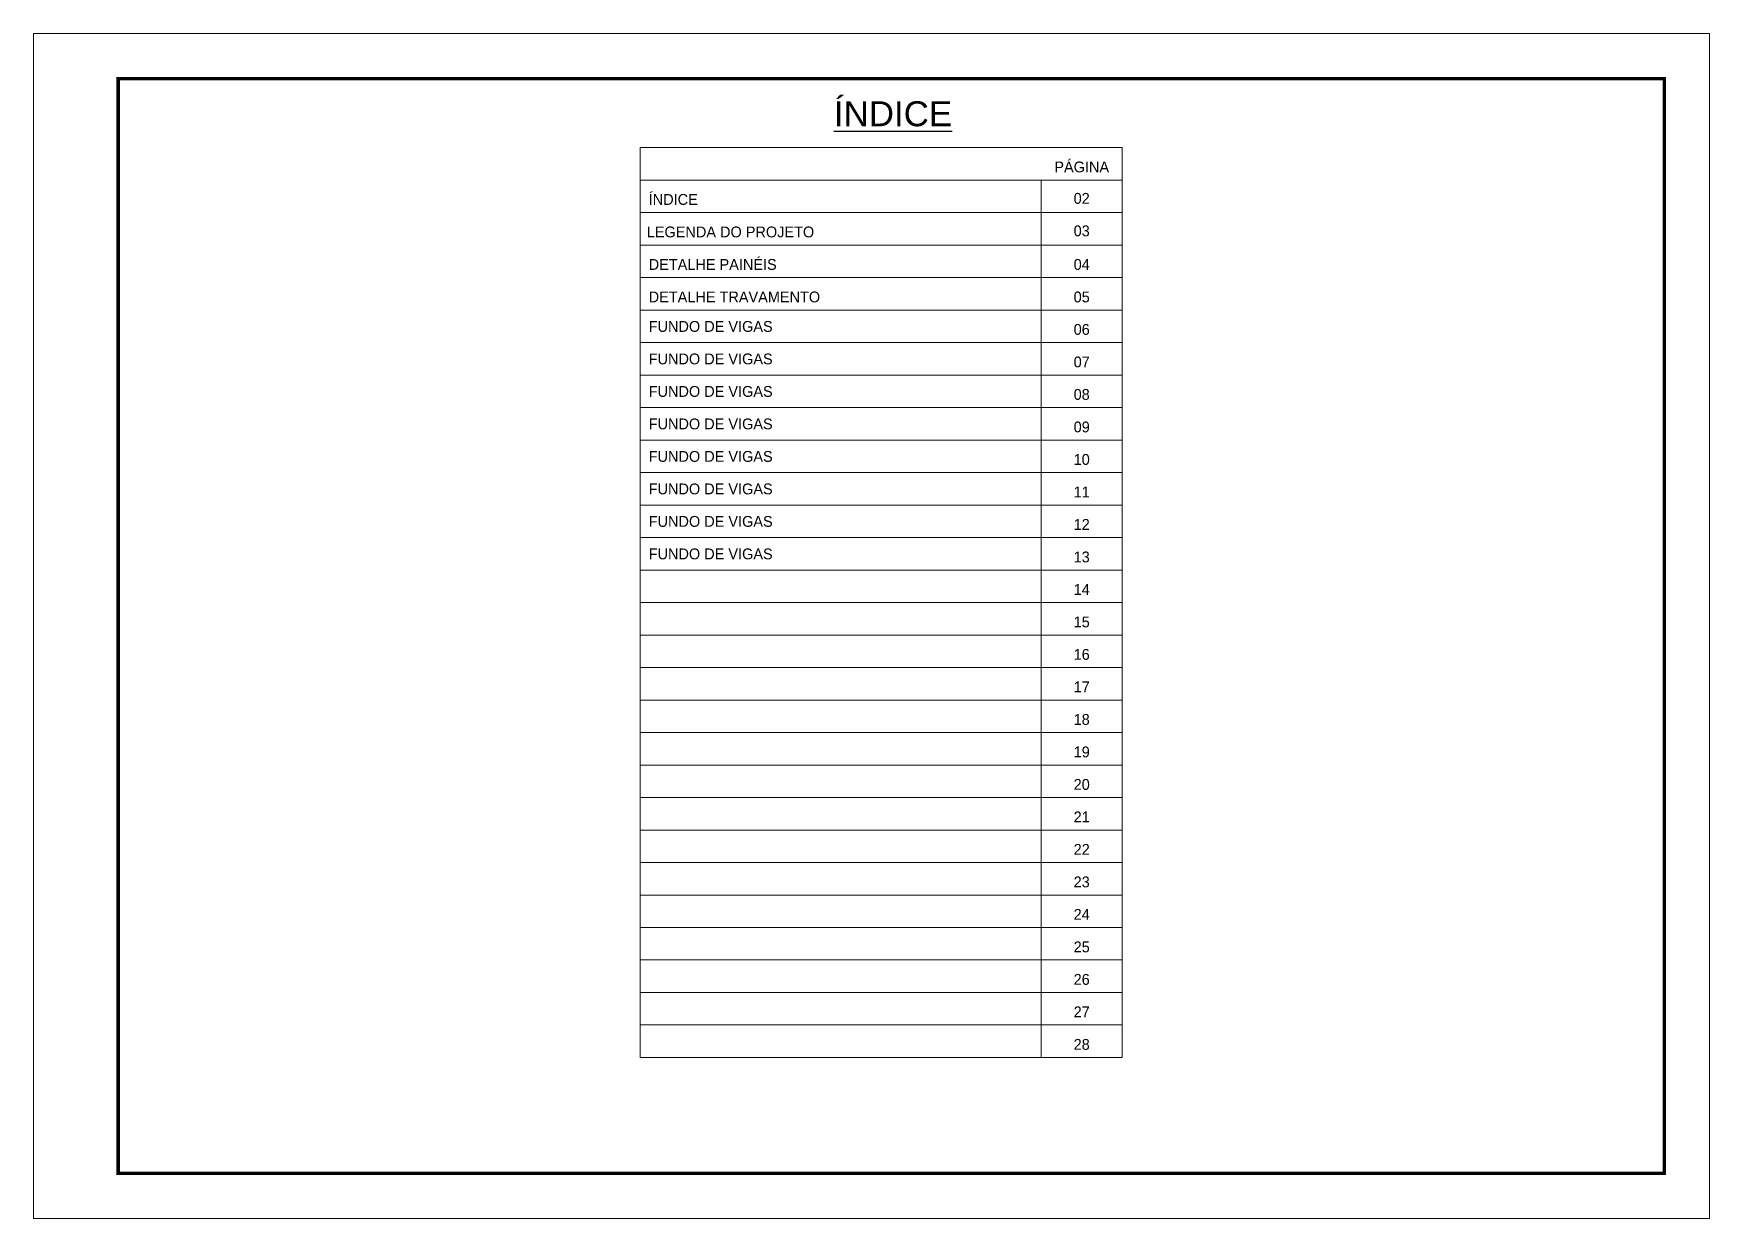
# Model space of a CAD drawing. Extents: x 2815 to 9069, y 548 to 5044.
# Drawn here: x 4400 to 5885, y 3994 to 5044 of the extents above; entities that cross this region are included whole.
import ezdxf
from ezdxf.enums import TextEntityAlignment as Align

# ---------------------------------------------------------------- set-up
doc = ezdxf.new("R2010")
doc.units = 0
doc.layers.add('CARIMBO', color=255, linetype='Continuous', lineweight=9)
doc.layers.add('Folhas', color=255, linetype='Continuous', lineweight=9)
doc.styles.add('ARIAL', font='arial.ttf')
doc.styles.add('Tecnologia', font='')
doc.styles.get('Tecnologia').set_extended_font_data('Forgotten Futurist')

msp = doc.modelspace()

# ---------------------------------------------------------------- texts
at = {"color": 0, "linetype": 'Continuous', "ltscale": 5, "style": 'ARIAL'}
msp.add_text('%%UÍNDICE', height=22.118, dxfattribs=at).set_placement((5162.07, 4961.36), align=Align.CENTER)
at = {"layer": 'CARIMBO', "style": 'Tecnologia'}
for s, p in [('PÁGINA', (5329.25, 4920.47)), ('02', (5329.25, 4892.64)), ('03', (5329.25, 4863.84)), ('04', (5329.25, 4834.08)), ('05', (5329.25, 4805.28)), ('06', (5329.25, 4776.49)), ('07', (5329.25, 4747.69)), ('08', (5329.25, 4718.9)), ('09', (5329.25, 4690.1)), ('10', (5329.25, 4661.3)), ('11', (5329.25, 4632.51)), ('12', (5329.25, 4603.71)), ('13', (5329.25, 4574.91)), ('14', (5329.25, 4546.12)), ('15', (5329.25, 4517.32)), ('16', (5329.25, 4488.53)), ('17', (5329.25, 4459.73)), ('18', (5329.25, 4430.93)), ('19', (5329.25, 4402.14)), ('20', (5329.25, 4373.34)), ('21', (5329.25, 4344.54)), ('22', (5329.25, 4315.75)), ('23', (5329.25, 4286.95)), ('24', (5329.25, 4258.16)), ('25', (5329.25, 4229.36)), ('26', (5329.25, 4200.56)), ('27', (5329.25, 4171.77)), ('28', (5329.25, 4142.97))]:
    msp.add_text(s, height=9.599, dxfattribs=at).set_placement(p, align=Align.CENTER)
for s, height, p in [('ÍNDICE', 9.599, (4945.58, 4891.67)), ('LEGENDA DO PROJETO', 9.5987, (4943.88, 4862.88)), ('DETALHE PAINÉIS', 9.5987, (4945.58, 4834.08)), ('DETALHE TRAVAMENTO', 9.5987, (4945.58, 4805.28)), ('FUNDO DE VIGAS', 9.5987, (4945.58, 4779.16)), ('FUNDO DE VIGAS', 9.5987, (4945.58, 4750.37)), ('FUNDO DE VIGAS', 9.5987, (4945.58, 4721.57)), ('FUNDO DE VIGAS', 9.5987, (4945.58, 4692.78)), ('FUNDO DE VIGAS', 9.5987, (4945.58, 4663.98)), ('FUNDO DE VIGAS', 9.5987, (4945.58, 4635.18)), ('FUNDO DE VIGAS', 9.5987, (4945.58, 4606.39)), ('FUNDO DE VIGAS', 9.5987, (4945.58, 4577.59))]:
    msp.add_text(s, height=height, dxfattribs=at).set_placement(p)

# ---------------------------------------------------------------- linework, layer by layer
at = {"layer": 'CARIMBO'}
for p, q in [((4938.08, 4942.46), (5365.16, 4942.46)), ((4938.08, 4942.46), (5365.16, 4942.46)), ((4938.08, 4942.46), (4938.08, 4136.16)), ((5365.16, 4942.46), (5365.16, 4136.16)), ((4938.08, 4913.66), (5365.16, 4913.66)), ((4938.08, 4913.66), (5365.16, 4913.66)), ((4938.08, 4913.66), (5365.16, 4913.66)), ((5293.34, 4913.66), (5293.34, 4136.16)), ((4938.08, 4884.87), (5365.16, 4884.87)), ((4938.08, 4856.07), (5365.16, 4856.07)), ((4938.08, 4827.27), (5365.16, 4827.27)), ((4938.08, 4798.48), (5365.16, 4798.48)), ((4938.08, 4769.68), (5365.16, 4769.68)), ((4938.08, 4740.88), (5365.16, 4740.88)), ((4938.08, 4712.09), (5365.16, 4712.09)), ((4938.08, 4683.29), (5365.16, 4683.29)), ((4938.08, 4654.5), (5365.16, 4654.5)), ((4938.08, 4625.7), (5365.16, 4625.7)), ((4938.08, 4596.9), (5365.16, 4596.9)), ((4938.08, 4568.11), (5365.16, 4568.11)), ((4938.08, 4539.31), (5365.16, 4539.31)), ((4938.08, 4510.51), (5365.16, 4510.51)), ((4938.08, 4481.72), (5365.16, 4481.72)), ((4938.08, 4452.92), (5365.16, 4452.92)), ((4938.08, 4424.13), (5365.16, 4424.13)), ((4938.08, 4395.33), (5365.16, 4395.33)), ((4938.08, 4366.53), (5365.16, 4366.53)), ((4938.08, 4337.74), (5365.16, 4337.74)), ((4938.08, 4308.94), (5365.16, 4308.94)), ((4938.08, 4280.14), (5365.16, 4280.14)), ((4938.08, 4251.35), (5365.16, 4251.35)), ((4938.08, 4222.55), (5365.16, 4222.55)), ((4938.08, 4193.76), (5365.16, 4193.76)), ((4938.08, 4164.96), (5365.16, 4164.96)), ((4938.08, 4136.16), (5365.16, 4136.16))]:
    msp.add_line(p, q, dxfattribs=at)
at = {"layer": 'Folhas'}
msp.add_lwpolyline([(4400.49, 3993.51), (5885.49, 3993.51), (5885.49, 5043.51), (4400.49, 5043.51)], close=True, dxfattribs=at)
at = {"layer": 'Folhas', "color": 30, "const_width": 3}
msp.add_lwpolyline([(4475.49, 4033.51), (5845.49, 4033.51), (5845.49, 5003.51), (4475.49, 5003.51)], close=True, dxfattribs=at)

msp.set_redraw_order([(e.dxf.handle, doc.entitydb.next_handle()) for e in msp.query("TEXT MTEXT ATTDEF DIMENSION ARC_DIMENSION")])  # texts and dimensions are drawn at this point

doc.saveas('drawing.dxf')
